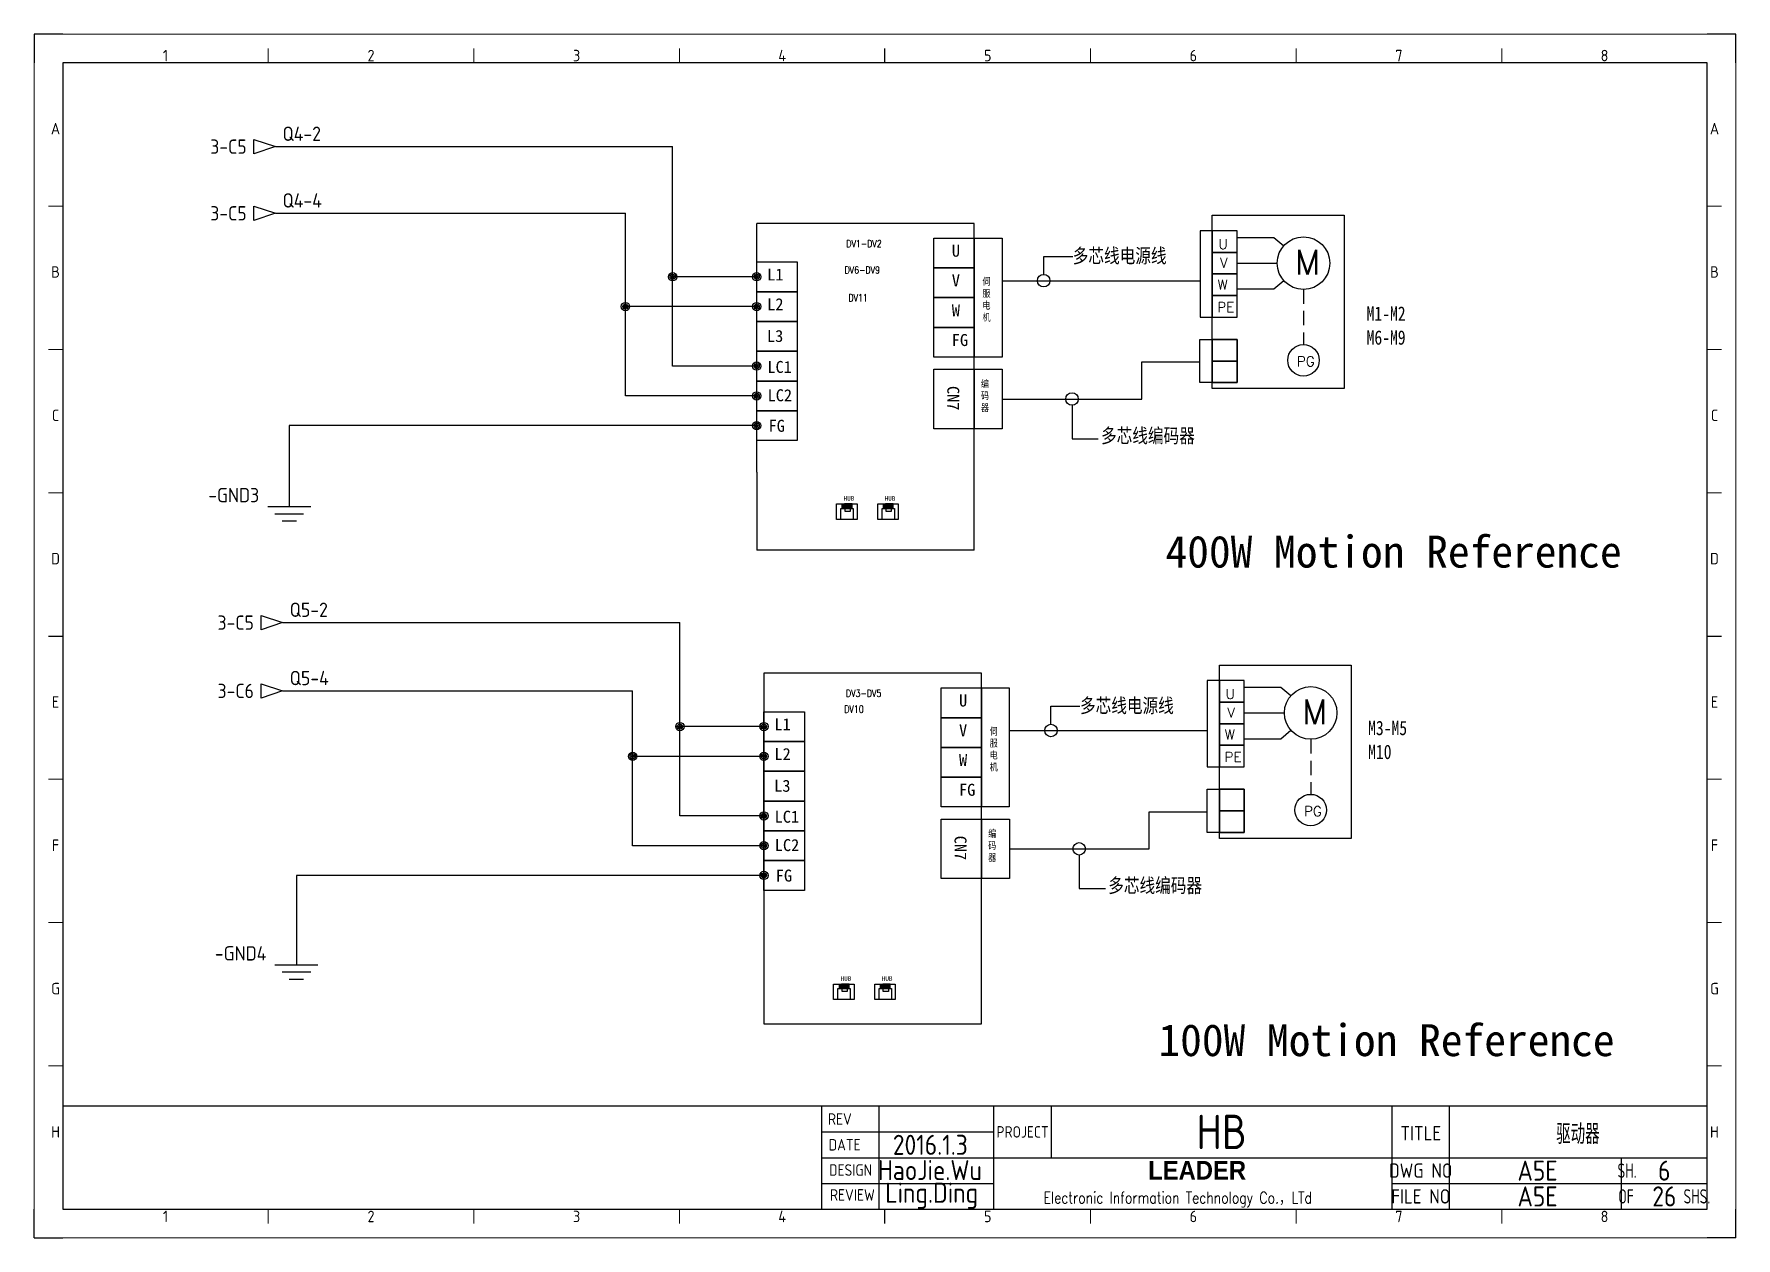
# Model space of a CAD drawing. Header units: millimetres. Extents: x -1699 to 15529, y -2130 to 61.
# Drawn here: x 1663 to 2257, y -2123 to -1703 of the extents above; entities that cross this region are included whole.
import ezdxf
from ezdxf.enums import TextEntityAlignment as Align

# ---------------------------------------------------------------- set-up
doc = ezdxf.new("R2010")
doc.units = ezdxf.units.MM
doc.header["$LTSCALE"] = 10
doc.linetypes.add('DASHED', pattern=[0.75, 0.5, -0.25])
for name, color, linetype in [('AE_BOR', 1, 'Continuous'), ('BLK_2.5mm^2', 7, 'Continuous'), ('CONNECT', 3, 'Continuous'), ('SYMS', 7, 'Continuous'), ('TAGS', 51, 'Continuous'), ('WIREREF_DEST', 61, 'Continuous'), ('XREF', 7, 'Continuous'), ('YEL_14_THHN', 7, 'Continuous'), ('图框_标题栏属性', 1, 'Continuous'), ('图框_标题栏文字', 6, 'Continuous')]:
    doc.layers.add(name, color=color, linetype=linetype)
doc.styles.add('ACGBTS', font='ISOCP.SHX')
doc.styles.add('CCFS', font='', dxfattribs={"height": 0.7})
doc.styles.get("Standard").update_dxf_attribs({"font": 'simplex.shx', "width": 0.8, "height": 1.625, "bigfont": 'spec_bar.shx'})
doc.styles.add('WD_IEC', font='ISOCP2.shx', dxfattribs={"height": 4, "bigfont": 'gbcbig.shx'})
doc.styles.add('工程字', font='gbenor.shx', dxfattribs={"bigfont": 'gbcbig.shx'})
doc.styles.add('样式 1', font='')
doc.styles.add('正常字体', font='', dxfattribs={"height": 5.5})
doc.styles.get('CCFS').set_extended_font_data('SimSun')
doc.styles.get('样式 1').set_extended_font_data('SimSun')
doc.styles.get('正常字体').set_extended_font_data('SimSun')

msp = doc.modelspace()

# ---------------------------------------------------------------- texts
at = {"char_height": 2.5, "attachment_point": 1}
for s, width, insert in [('DV1-DV2', 12.5416, (1946.62, -1774.74)), ('DV6-DV9', 12.5416, (1946.01, -1783.98)), ('{\\fSimSun|b0|i0|c134|p2;伺服 电机}', 4.5657, (1994.13, -1787.94)), ('DV11', 12.5416, (1947.35, -1793.66)), ('{\\fSimSun|b0|i0|c134|p2;编码器}', 5.1136, (1993.6, -1823.65)), ('DV3-DV5', 12.5416, (1946.49, -1931.65)), ('DV10', 12.5416, (1945.9, -1937.15)), ('{\\fSimSun|b0|i0|c134|p2;伺服 电机}', 4.5657, (1996.65, -1944.86)), ('{\\fSimSun|b0|i0|c134|p2;编码器}', 5.1136, (1996.12, -1980.56))]:
    msp.add_mtext_dynamic_manual_height_columns(s, width=width, gutter_width=12.5, heights=[0], dxfattribs=dict(at, insert=insert))
at = {"attachment_point": 1, "style": '样式 1'}
for s, insert, char_height, width in [('U', (1983.43, -1776.38), 4.18, 9.8641), ('L1', (1919, -1784.68), 4.18, 9.8641), ('V', (1983.43, -1786.76), 4.18, 9.8641), ('L2', (1919, -1795.06), 4.18, 9.8641), ('W', (1983.43, -1797.15), 4.18, 9.8641), ('L3', (1918.92, -1806.13), 4.18, 9.8641), ('FG', (1983.43, -1807.54), 4.18, 9.8641), ('LC1', (1919.07, -1816.94), 4.18, 9.8641), ('LC2', (1919.13, -1826.82), 4.18, 9.8641), ('FG', (1919.49, -1837.47), 4.18, 9.8641), ('HUB', (1945.62, -1864.07), 1.615, 14.2508), ('HUB', (1959.99, -1864.07), 1.615, 14.2508), ('U', (1985.95, -1933.29), 4.18, 9.8641), ('L1', (1921.52, -1941.59), 4.18, 9.8641), ('V', (1985.95, -1943.68), 4.18, 9.8641), ('L2', (1921.52, -1951.98), 4.18, 9.8641), ('W', (1985.95, -1954.07), 4.18, 9.8641), ('L3', (1921.44, -1963.05), 4.18, 9.8641), ('FG', (1985.95, -1964.45), 4.18, 9.8641), ('LC1', (1921.59, -1973.85), 4.18, 9.8641), ('LC2', (1921.65, -1983.74), 4.18, 9.8641), ('FG', (1922.01, -1994.39), 4.18, 9.8641), ('HUB', (1944.59, -2031.59), 1.615, 14.2508), ('HUB', (1958.96, -2031.59), 1.615, 14.2508)]:
    msp.add_mtext(s, dxfattribs=dict(at, insert=insert, char_height=char_height, width=width))
at = {"char_height": 4.18, "width": 9.8641, "attachment_point": 1, "rotation": 270, "style": '样式 1'}
for insert in [(1986.04, -1825.66), (1988.56, -1982.57)]:
    msp.add_mtext('CN7', dxfattribs=dict(at, insert=insert))
at = {"layer": 'CONNECT', "char_height": 5, "attachment_point": 1}
for s, width, insert in [('{\\fSimSun|b0|i0|c134|p2;\\C2;多芯线电源线}', 38.7783, (2025.64, -1777.74)), ('{\\fSimSun|b0|i0|c134|p2;\\C2;M1-M2\\PM6-M9}', 42.5462, (2128.2, -1797.92)), ('{\\fSimSun|b0|i0|c134|p2;\\C2;多芯线编码器}', 42.5462, (2035.51, -1840.5)), ('{\\fSimSun|b0|i0|c134|p2;\\C2;多芯线电源线}', 38.7783, (2028.17, -1934.65)), ('{\\fSimSun|b0|i0|c134|p2;\\C2;M3-M5\\PM10}', 42.5462, (2128.73, -1942.47)), ('{\\fSimSun|b0|i0|c134|p2;\\C2;多芯线编码器}', 42.5462, (2038.03, -1997.42))]:
    msp.add_mtext_dynamic_manual_height_columns(s, width=width, gutter_width=8.12, heights=[0], dxfattribs=dict(at, insert=insert))
at = {"layer": 'SYMS', "color": 1, "char_height": 11.1445, "attachment_point": 1, "style": 'CCFS'}
for s, width, insert in [('400W Motion Reference', 166.9676, (2058.01, -1877.88)), ('100W Motion Reference', 206.5793, (2055.54, -2048.31))]:
    msp.add_mtext_dynamic_manual_height_columns(s, width=width, gutter_width=3.5, heights=[0], dxfattribs=dict(at, insert=insert))

# ---------------------------------------------------------------- blocks, each defined once
blk = doc.blocks.new('MOTOR_Servo')
for p, q in [((8.63, 1.48), (21.45, 1.48)), ((21.45, 1.48), (24.93, -1.46)), ((8.63, -7.52), (22.65, -7.52)), ((8.63, -16.51), (21.45, -16.51)), ((21.45, -16.51), (24.93, -13.58))]:
    blk.add_line(p, q)
for points in [[(0, 9.17), (46, 9.17), (46, -51.28), (0, -51.28)], [(0, 3.76), (-4.29, 3.76), (-4.29, -26.31), (0, -26.31)], [(8.63, 3.76), (0, 3.76), (0, -3.76), (8.63, -3.76)], [(8.63, -3.76), (0, -3.76), (0, -11.28), (8.63, -11.28)], [(8.63, -11.28), (0, -11.28), (0, -18.79), (8.63, -18.79)], [(8.63, -18.79), (0, -18.79), (0, -26.31), (8.63, -26.31)], [(-4.31, -34.16), (0, -34.16), (0, -49.19), (-4.31, -49.19)], [(8.63, -34.16), (0, -34.16), (0, -41.67), (8.63, -41.67)], [(0, -34.16), (8.63, -34.16), (8.63, -49.19), (0, -49.19)], [(8.63, -41.67), (0, -41.67), (0, -49.19), (8.63, -49.19)]]:
    blk.add_lwpolyline(points, close=True)
for centre, radius in [((31.82, -7.52), 9.17), ((31.82, -41.42), 5.5)]:
    blk.add_circle(centre, radius)
at = {"layer": 'CONNECT', "color": 0, "linetype": 'DASHED'}
blk.add_line((31.82, -16.69), (31.82, -35.92), dxfattribs=at)
for s, insert, char_height, width, attachment_point, style in [('{\\Fsimplex|c134;U}', (5.38, 0.83), 3.465, 18.9712, 3, '正常字体'), ('\\pt17.325;{\\Fsimplex|c134;V}', (5.38, -5.7), 3.465, 18.9712, 3, '正常字体'), ('{\\Fsimplex|c134;M}', (28.82, -2.83), 8.64, 7.5451, 1, '样式 1'), ('{\\Fsimplex|c134;W}', (5.38, -13.3), 3.465, 18.9712, 3, '正常字体'), ('{\\Fsimplex|c134;PE}', (7.69, -21.17), 3.465, 18.9712, 3, '正常字体'), ('{\\Fsimplex|c134;PG}', (29.51, -40.08), 3.446, 5.0343, 1, '样式 1')]:
    blk.add_mtext(s, dxfattribs=dict(insert=insert, char_height=char_height, width=width, attachment_point=attachment_point, style=style))
blk = doc.blocks.new('WDDOT')
for radius in [0.72, 0.449, 0.223]:
    blk.add_circle((0, 0), radius)
blk = doc.blocks.new('VGND2')
for p, q in [((0, 0), (0, -5)), ((-3.75, -5), (3.75, -5)), ((-2.5, -6.25), (2.5, -6.25)), ((-1.25, -7.5), (1.25, -7.5))]:
    blk.add_line(p, q)
at = {"style": 'WD_IEC'}
for tag, p in [('INST', (-5.25, 2.75)), ('LOC', (-5.25, -0.75)), ('TAG1', (-5.25, -4.25))]:
    blk.add_attdef(tag, text='', height=2.5, dxfattribs=at).set_placement(p, align=Align.RIGHT)
at = {"style": 'WD_IEC', "flags": 1}
blk.add_attdef('X2TERM01', (0, 0), '', height=0.32, dxfattribs=at)
blk = doc.blocks.new('Border')
for p, q in [((584, 410), (10, 410)), ((10, 410), (10, 10)), ((584, 10), (584, 410)), ((10, 10), (584, 10))]:
    blk.add_line(p, q)
at = {"layer": 'AE_BOR', "color": 1, "lineweight": 30}
for p, q in [((10, 420), (0, 420)), ((0, 420), (0, 410)), ((594, 420), (584, 420)), ((594, 410), (594, 420)), ((297, 410), (297, 415)), ((5, 210), (10, 210)), ((584, 210), (589, 210)), ((0, 0), (0, 10)), ((297, 5), (297, 10)), ((594, 0), (594, 10)), ((0, 0), (10, 0)), ((594, 0), (584, 0))]:
    blk.add_line(p, q, dxfattribs=at)
at = {"layer": 'AE_BOR', "color": 1, "lineweight": 15}
for p, q in [((0, 420), (594, 420)), ((0, 0), (0, 420)), ((594, 420), (594, 0)), ((81.75, 410), (81.75, 415)), ((153.5, 410), (153.5, 415)), ((225.25, 410), (225.25, 415)), ((368.75, 410), (368.75, 415)), ((440.5, 410), (440.5, 415)), ((512.25, 410), (512.25, 415)), ((10, 360), (5, 360)), ((589, 360), (584, 360)), ((10, 310), (5, 310)), ((589, 310), (584, 310)), ((10, 260), (5, 260)), ((589, 260), (584, 260)), ((10, 160), (5, 160)), ((589, 160), (584, 160)), ((10, 110), (5, 110)), ((589, 110), (584, 110)), ((10, 60), (5, 60)), ((589, 60), (584, 60)), ((81.75, 5), (81.75, 10)), ((153.5, 5), (153.5, 10)), ((225.25, 5), (225.25, 10)), ((368.75, 5), (368.75, 10)), ((440.5, 5), (440.5, 10)), ((512.25, 5), (512.25, 10)), ((594, 0), (0, 0))]:
    blk.add_line(p, q, dxfattribs=at)
at = {"layer": 'AE_BOR', "color": 1, "lineweight": 15, "style": 'ACGBTS'}
for s, p in [('1', (45.875, 412.5)), ('2', (117.625, 412.5)), ('3', (189.375, 412.5)), ('4', (261.125, 412.5)), ('5', (332.875, 412.5)), ('6', (404.625, 412.5)), ('7', (476.375, 412.5)), ('8', (548.125, 412.5)), ('A', (7.5, 387)), ('A', (586.5, 387)), ('B', (7.5, 337)), ('B', (586.5, 337)), ('C', (7.5, 287)), ('C', (586.5, 287)), ('D', (7.5, 237)), ('D', (586.5, 237)), ('E', (7.5, 187)), ('E', (586.5, 187)), ('F', (7.5, 137)), ('F', (586.5, 137)), ('G', (7.5, 87)), ('G', (586.5, 87)), ('H', (7.5, 37)), ('H', (586.5, 37)), ('1', (45.875, 7.5)), ('2', (117.625, 7.5)), ('3', (189.375, 7.5)), ('4', (261.125, 7.5)), ('5', (332.875, 7.5)), ('6', (404.625, 7.5)), ('7', (476.375, 7.5)), ('8', (548.125, 7.5))]:
    blk.add_text(s, height=4, dxfattribs=at).set_placement(p, align=Align.MIDDLE)
blk = doc.blocks.new('TITLE3')
for p, q in [((-309, 0), (-309, 36)), ((-289, 0), (-289, 36)), ((-249, 0), (-249, 36)), ((-249, 0), (-249, 36)), ((-249, 0), (-249, 36)), ((-229, 36), (-229, 27)), ((-110, 0), (-110, 36)), ((-90, 0), (-90, 36)), ((-309, 27), (-249, 27)), ((-229, 27), (-229, 18)), ((-309, 18), (-248.01, 18)), ((-249, 18), (0, 18)), ((-30, 0), (-30, 18)), ((-309, 9), (-249, 9)), ((-110, 9), (0, 9)), ((-289, 4.18), (-289, 4.18)), ((-289, 4.18), (-289, 4.18))]:
    blk.add_line(p, q)
blk.add_lwpolyline([(-309, 36), (-574, 36), (-574, 0), (-309, 0)], close=True)
blk.add_lwpolyline([(-309, 0), (0, 0), (0, 36), (-309, 36)])
at = {"insert": (-248.01, 16.87), "char_height": 5, "attachment_point": 1}
blk.add_mtext_dynamic_manual_height_columns('\\pi52.854;{\\fArial Black|b0|i0|c0|p34;\\H1.3x;LEADER\\Fsimplex,spec_bar|c134;\\H1.0769x; }\\P\\pi16.37;{\\H0.8x;Electronic Information Technology Co.\\fSimSun|b0|i0|c134|p2;，\\Fsimplex,spec_bar|c134;LTd}', width=138.0147, gutter_width=8.12, heights=[69.93], dxfattribs=at)
at = {"layer": '图框_标题栏属性', "style": '工程字'}
for tag, height, p in [('版本', 7, (-271.17, 31.5)), ('项目', 12, (-169.5, 27)), ('名称', 7, (-45.16, 26.53)), ('日期', 7, (-271.17, 22.5)), ('制图', 7, (-271.33, 13.69)), ('文件', 7, (-59.26, 13.5)), ('页数', 7, (-16.34, 13.5)), ('审核', 7, (-270.7, 4.72)), ('图号', 7, (-59.26, 4.5)), ('总数', 7, (-16.34, 4.5))]:
    blk.add_attdef(tag, text='', height=height, dxfattribs=at).set_placement(p, align=Align.MIDDLE)
at = {"layer": '图框_标题栏文字', "style": '工程字'}
for s, height, p in [('REV', 4, (-302.75, 31.5)), ('DATE', 4, (-301.08, 22.5)), ('PROJECT', 4, (-239, 27)), ('TITLE', 5, (-100, 26.53)), ('DESIGN', 4, (-299, 13.69)), ('DWG NO', 5, (-100, 13.5)), ('REVIEW', 4, (-298.37, 5.01)), ('FILE NO', 5, (-100, 4.5))]:
    blk.add_text(s, height=height, dxfattribs=at).set_placement(p, align=Align.MIDDLE_CENTER)
at = {"layer": '图框_标题栏文字', "style": '工程字', "width": 0.8}
for s, p in [('SH.            ', (-15, 13.5)), ('OF        SHS.', (-15, 4.5))]:
    blk.add_text(s, height=5, dxfattribs=at).set_placement(p, align=Align.MIDDLE_CENTER)
blk = doc.blocks.new('HA1D3')
blk.add_lwpolyline([(0, 0), (-3.75, -1.25), (-3.75, 1.25)], close=True)
at = {"style": 'WD_IEC'}
for tag, p, height, flags in [('WIRENO', (1.25, 1), 2.5, 8), ('X1TERM01', (0, 0), 0.32, 1)]:
    blk.add_attdef(tag, p, '', height=height, dxfattribs=dict(at, flags=flags))
blk.add_attdef('XREF', text='', height=2.5, dxfattribs=at).set_placement((-5, 0), align=Align.MIDDLE_RIGHT)
at = {"style": 'WD_IEC', "flags": 1}
blk.add_attdef('SIGCODE', text='', height=1, dxfattribs=at).set_placement((-2.5, 1.8), align=Align.RIGHT)
at = {"style": 'WD_IEC'}
blk.add_attdef('DESC1', text='', height=2.5, dxfattribs=at).set_placement((1.25, -1), align=Align.TOP_LEFT)

# ---------------------------------------------------------------- linework, layer by layer
for p, q in [((1915.34, -1855.72), (1915.34, -1768.94)), ((1991.29, -1768.94), (1915.34, -1768.94)), ((1991.29, -1774.08), (2000.96, -1774.08)), ((2000.96, -1774.08), (2000.96, -1815.63)), ((2000.96, -1815.63), (1991.29, -1815.63)), ((2049.76, -1830.21), (2049.76, -1817.29)), ((1991.29, -1819.83), (2000.99, -1819.83)), ((2000.99, -1819.83), (2000.99, -1840.6)), ((2000.99, -1830.21), (2049.76, -1830.21)), ((2000.99, -1840.6), (1991.29, -1840.6)), ((1915.34, -1855.72), (1915.34, -1882.89)), ((1945.21, -1868.35), (1945.21, -1866.82)), ((1945.46, -1866.82), (1945.46, -1868.35)), ((1945.7, -1868.35), (1945.7, -1866.82)), ((1948.6, -1866.82), (1945.96, -1866.82)), ((1945.96, -1866.82), (1945.96, -1868.35)), ((1946.19, -1868.35), (1946.19, -1866.82)), ((1946.37, -1866.82), (1946.37, -1868.35)), ((1946.57, -1868.35), (1946.57, -1866.82)), ((1946.88, -1868.35), (1946.88, -1866.82)), ((1947.16, -1868.35), (1947.16, -1866.82)), ((1947.43, -1868.35), (1947.43, -1866.82)), ((1947.67, -1868.35), (1947.67, -1866.82)), ((1947.88, -1868.35), (1947.88, -1866.82)), ((1948.14, -1868.35), (1948.14, -1866.82)), ((1948.36, -1868.35), (1948.36, -1866.82)), ((1948.6, -1868.35), (1948.6, -1866.82)), ((1959.58, -1868.35), (1959.58, -1866.82)), ((1959.83, -1866.82), (1959.83, -1868.35)), ((1960.07, -1868.35), (1960.07, -1866.82)), ((1962.97, -1866.82), (1960.33, -1866.82)), ((1960.33, -1866.82), (1960.33, -1868.35)), ((1960.56, -1868.35), (1960.56, -1866.82)), ((1960.74, -1866.82), (1960.74, -1868.35)), ((1960.94, -1868.35), (1960.94, -1866.82)), ((1961.25, -1868.35), (1961.25, -1866.82)), ((1961.53, -1868.35), (1961.53, -1866.82)), ((1961.8, -1868.35), (1961.8, -1866.82)), ((1962.05, -1868.35), (1962.05, -1866.82)), ((1962.25, -1868.35), (1962.25, -1866.82)), ((1962.51, -1868.35), (1962.51, -1866.82)), ((1962.73, -1868.35), (1962.73, -1866.82)), ((1962.97, -1868.35), (1962.97, -1866.82)), ((1991.29, -1882.89), (1915.34, -1882.89)), ((1993.81, -1925.86), (1917.86, -1925.86)), ((1993.81, -1931), (2003.48, -1931)), ((2003.48, -1931), (2003.48, -1972.54)), ((2003.48, -1972.54), (1993.81, -1972.54)), ((1993.81, -1976.74), (2003.51, -1976.74)), ((2003.51, -1976.74), (2003.51, -1997.52)), ((2052.28, -1987.13), (2052.28, -1974.21)), ((2003.51, -1987.13), (2052.28, -1987.13)), ((2003.51, -1997.52), (1993.81, -1997.52)), ((1944.18, -2035.87), (1944.18, -2034.34)), ((1944.43, -2034.34), (1944.43, -2035.87)), ((1944.67, -2035.87), (1944.67, -2034.34)), ((1947.57, -2034.34), (1944.93, -2034.34)), ((1944.93, -2034.34), (1944.93, -2035.87)), ((1945.16, -2035.87), (1945.16, -2034.34)), ((1945.34, -2034.34), (1945.34, -2035.87)), ((1945.54, -2035.87), (1945.54, -2034.34)), ((1945.85, -2035.87), (1945.85, -2034.34)), ((1946.13, -2035.87), (1946.13, -2034.34)), ((1946.4, -2035.87), (1946.4, -2034.34)), ((1946.64, -2035.87), (1946.64, -2034.34)), ((1946.85, -2035.87), (1946.85, -2034.34)), ((1947.11, -2035.87), (1947.11, -2034.34)), ((1947.33, -2035.87), (1947.33, -2034.34)), ((1947.57, -2035.87), (1947.57, -2034.34)), ((1958.55, -2035.87), (1958.55, -2034.34)), ((1958.8, -2034.34), (1958.8, -2035.87)), ((1959.04, -2035.87), (1959.04, -2034.34)), ((1961.94, -2034.34), (1959.3, -2034.34)), ((1959.3, -2034.34), (1959.3, -2035.87)), ((1959.53, -2035.87), (1959.53, -2034.34)), ((1959.71, -2034.34), (1959.71, -2035.87)), ((1959.91, -2035.87), (1959.91, -2034.34)), ((1960.22, -2035.87), (1960.22, -2034.34)), ((1960.5, -2035.87), (1960.5, -2034.34)), ((1960.77, -2035.87), (1960.77, -2034.34)), ((1961.02, -2035.87), (1961.02, -2034.34)), ((1961.22, -2035.87), (1961.22, -2034.34)), ((1961.48, -2035.87), (1961.48, -2034.34)), ((1961.7, -2035.87), (1961.7, -2034.34)), ((1961.94, -2035.87), (1961.94, -2034.34))]:
    msp.add_line(p, q)
at = {"color": 0}
for p, q in [((1991.29, -1882.89), (1991.29, -1768.94)), ((1993.81, -2048.21), (1993.81, -1925.86))]:
    msp.add_line(p, q, dxfattribs=at)
for points in [[(1977.15, -1774.08), (1991.29, -1774.08), (1991.29, -1784.47), (1977.15, -1784.47)], [(1915.34, -1782.38), (1929.48, -1782.38), (1929.48, -1792.77), (1915.34, -1792.77)], [(1977.15, -1784.47), (1991.29, -1784.47), (1991.29, -1794.85), (1977.15, -1794.85)], [(1915.34, -1792.77), (1929.48, -1792.77), (1929.48, -1803.15), (1915.34, -1803.15)], [(1977.15, -1794.85), (1991.29, -1794.85), (1991.29, -1805.24), (1977.15, -1805.24)], [(1915.34, -1803.15), (1929.48, -1803.15), (1929.48, -1813.54), (1915.34, -1813.54)], [(1977.15, -1805.24), (1991.29, -1805.24), (1991.29, -1815.63), (1977.15, -1815.63)], [(1915.34, -1813.54), (1929.48, -1813.54), (1929.48, -1823.93), (1915.34, -1823.93)], [(1977.15, -1819.83), (1991.29, -1819.83), (1991.29, -1840.6), (1977.15, -1840.6)], [(1915.34, -1823.93), (1929.48, -1823.93), (1929.48, -1834.31), (1915.34, -1834.31)], [(1915.34, -1834.31), (1929.48, -1834.31), (1929.48, -1844.7), (1915.34, -1844.7)], [(1943.2, -1866.82), (1950.34, -1866.82), (1950.34, -1872.24), (1943.2, -1872.24)], [(1944.72, -1868.35), (1949.04, -1868.35), (1949.04, -1872.24), (1944.72, -1872.24)], [(1946.19, -1868.35), (1947.94, -1868.35), (1947.94, -1869.4), (1946.19, -1869.4)], [(1957.57, -1866.82), (1964.71, -1866.82), (1964.71, -1872.24), (1957.57, -1872.24)], [(1959.09, -1868.35), (1963.41, -1868.35), (1963.41, -1872.24), (1959.09, -1872.24)], [(1960.56, -1868.35), (1962.31, -1868.35), (1962.31, -1869.4), (1960.56, -1869.4)], [(1979.68, -1931), (1993.81, -1931), (1993.81, -1941.38), (1979.68, -1941.38)], [(1917.86, -1939.3), (1932, -1939.3), (1932, -1949.68), (1917.86, -1949.68)], [(1979.68, -1941.38), (1993.81, -1941.38), (1993.81, -1951.77), (1979.68, -1951.77)], [(1917.86, -1949.68), (1932, -1949.68), (1932, -1960.07), (1917.86, -1960.07)], [(1979.68, -1951.77), (1993.81, -1951.77), (1993.81, -1962.16), (1979.68, -1962.16)], [(1917.86, -1960.07), (1932, -1960.07), (1932, -1970.46), (1917.86, -1970.46)], [(1979.68, -1962.16), (1993.81, -1962.16), (1993.81, -1972.54), (1979.68, -1972.54)], [(1917.86, -1970.46), (1932, -1970.46), (1932, -1980.84), (1917.86, -1980.84)], [(1979.68, -1976.74), (1993.81, -1976.74), (1993.81, -1997.52), (1979.68, -1997.52)], [(1917.86, -1980.84), (1932, -1980.84), (1932, -1991.23), (1917.86, -1991.23)], [(1917.86, -1991.23), (1932, -1991.23), (1932, -2001.62), (1917.86, -2001.62)], [(1942.17, -2034.34), (1949.31, -2034.34), (1949.31, -2039.76), (1942.17, -2039.76)], [(1943.69, -2035.87), (1948.01, -2035.87), (1948.01, -2039.76), (1943.69, -2039.76)], [(1945.16, -2035.87), (1946.91, -2035.87), (1946.91, -2036.92), (1945.16, -2036.92)], [(1956.54, -2034.34), (1963.69, -2034.34), (1963.69, -2039.76), (1956.54, -2039.76)], [(1958.06, -2035.87), (1962.38, -2035.87), (1962.38, -2039.76), (1958.06, -2039.76)], [(1959.53, -2035.87), (1961.28, -2035.87), (1961.28, -2036.92), (1959.53, -2036.92)]]:
    msp.add_lwpolyline(points, close=True)
at = {"color": 2}
for centre in [(2015.51, -1788.93), (2025.38, -1830.21), (2018.03, -1945.84), (2027.9, -1987.13)]:
    msp.add_circle(centre, 2.18, dxfattribs=at)
at = {"layer": 'BLK_2.5mm^2'}
for p, q in [((2000.96, -1788.93), (2070.06, -1788.93)), ((2049.76, -1817.29), (2070.04, -1817.29)), ((2003.48, -1945.84), (2072.58, -1945.84)), ((2052.28, -1974.21), (2072.56, -1974.21))]:
    msp.add_line(p, q, dxfattribs=at)
at = {"layer": 'CONNECT'}
for p, q in [((2015.51, -1786.74), (2015.51, -1780.5)), ((2015.51, -1780.5), (2025.64, -1780.5)), ((2025.38, -1832.4), (2025.38, -1844.06)), ((2025.38, -1844.06), (2034.52, -1844.06)), ((2018.03, -1943.66), (2018.03, -1937.42)), ((2018.03, -1937.42), (2028.17, -1937.42)), ((2027.9, -1989.31), (2027.9, -2000.98)), ((2027.9, -2000.98), (2037.04, -2000.98))]:
    msp.add_line(p, q, dxfattribs=at)
at = {"layer": 'SYMS'}
for p, q in [((1917.86, -1925.86), (1917.86, -2048.21)), ((1917.86, -2048.21), (1993.81, -2048.21))]:
    msp.add_line(p, q, dxfattribs=at)
at = {"layer": 'YEL_14_THHN'}
for p, q in [((1747.33, -1742.17), (1886, -1742.17)), ((1886, -1787.57), (1886, -1742.17)), ((1747.33, -1765.43), (1869.52, -1765.43)), ((1869.52, -1797.96), (1869.52, -1765.43)), ((1915.34, -1787.57), (1886, -1787.57)), ((1886, -1818.73), (1886, -1787.57)), ((1915.34, -1797.96), (1869.52, -1797.96)), ((1869.52, -1829.12), (1869.52, -1797.96)), ((1915.34, -1818.73), (1886, -1818.73)), ((1915.34, -1829.12), (1869.52, -1829.12)), ((1915.34, -1839.51), (1752.19, -1839.51)), ((1752.19, -1839.51), (1752.19, -1857.74)), ((1749.85, -1908.23), (1888.52, -1908.23)), ((1888.52, -1944.49), (1888.52, -1908.23)), ((1749.85, -1932.05), (1872.04, -1932.05)), ((1872.04, -1954.88), (1872.04, -1932.05)), ((1917.86, -1944.49), (1888.52, -1944.49)), ((1888.52, -1975.65), (1888.52, -1944.49)), ((1917.86, -1954.88), (1872.04, -1954.88)), ((1872.04, -1986.04), (1872.04, -1954.88)), ((1917.86, -1975.65), (1888.52, -1975.65)), ((1917.86, -1986.04), (1872.04, -1986.04)), ((1917.86, -1996.42), (1754.71, -1996.42)), ((1754.71, -1996.42), (1754.71, -2017.6))]:
    msp.add_line(p, q, dxfattribs=at)

# ---------------------------------------------------------------- block references
for p in [(2074.35, -1775.29), (2076.87, -1932.21)]:
    msp.add_blockref('MOTOR_Servo', p)
ref = msp.add_blockref('TITLE3', (2247.11, -2112.89))
ref.add_attrib('总数', '26', dxfattribs={"layer": '图框_标题栏属性', "height": 7, "style": '工程字'}).set_placement((2232.11, -2108.39), align=Align.MIDDLE)
ref.add_attrib('页数', '6', dxfattribs={"layer": '图框_标题栏属性', "height": 7, "style": '工程字'}).set_placement((2232.11, -2099.39), align=Align.MIDDLE)
ref.add_attrib('文件', 'A5E', dxfattribs={"layer": '图框_标题栏属性', "height": 7, "style": '工程字'}).set_placement((2187.86, -2099.39), align=Align.MIDDLE)
ref.add_attrib('图号', 'A5E', dxfattribs={"layer": '图框_标题栏属性', "height": 7, "style": '工程字'}).set_placement((2187.86, -2108.39), align=Align.MIDDLE)
ref.add_attrib('名称', '驱动器', dxfattribs={"layer": '图框_标题栏属性', "height": 7, "style": '工程字'}).set_placement((2201.95, -2086.36), align=Align.MIDDLE)
ref.add_attrib('项目', 'HB', dxfattribs={"layer": '图框_标题栏属性', "height": 12, "style": '工程字'}).set_placement((2077.61, -2085.89), align=Align.MIDDLE)
ref.add_attrib('审核', 'Ling.Ding', dxfattribs={"layer": '图框_标题栏属性', "height": 7, "style": '工程字'}).set_placement((1976.41, -2108.17), align=Align.MIDDLE)
ref.add_attrib('制图', 'HaoJie.Wu', dxfattribs={"layer": '图框_标题栏属性', "height": 7, "style": '工程字'}).set_placement((1975.79, -2099.2), align=Align.MIDDLE)
ref.add_attrib('日期', '2016.1.3', dxfattribs={"layer": '图框_标题栏属性', "height": 7, "style": '工程字'}).set_placement((1975.94, -2090.39), align=Align.MIDDLE)
at = {"layer": 'AE_BOR'}
msp.add_blockref('Border', (1663.11, -2122.89), dxfattribs=at)
at = {"layer": 'SYMS'}
ref = msp.add_blockref('HA1D3', (1747.33, -1742.17), dxfattribs=dict(at, xscale=2, yscale=2, zscale=2))
ref.add_attrib('XREF', '3-C5', dxfattribs={"layer": 'XREF', "height": 5, "style": 'WD_IEC'}).set_placement((1737.33, -1742.17), align=Align.MIDDLE_RIGHT)
ref.add_attrib('WIRENO', 'Q4-2', (1749.83, -1740.17), dxfattribs={"layer": 'WIREREF_DEST', "height": 5, "style": 'WD_IEC', "flags": 8})
ref = msp.add_blockref('HA1D3', (1747.33, -1765.43), dxfattribs=dict(at, xscale=2, yscale=2, zscale=2))
ref.add_attrib('XREF', '3-C5', dxfattribs={"layer": 'XREF', "height": 5, "style": 'WD_IEC'}).set_placement((1737.33, -1765.43), align=Align.MIDDLE_RIGHT)
ref.add_attrib('WIRENO', 'Q4-4', (1749.83, -1763.43), dxfattribs={"layer": 'WIREREF_DEST', "height": 5, "style": 'WD_IEC', "flags": 8})
at = {"layer": 'SYMS', "xscale": 2, "yscale": 2, "zscale": 2}
for p in [(1886, -1787.57), (1915.34, -1787.57), (1869.52, -1797.96), (1915.34, -1797.96), (1915.34, -1818.73), (1915.34, -1829.12), (1915.34, -1839.51), (1888.52, -1944.49), (1917.86, -1944.49), (1872.04, -1954.88), (1917.86, -1954.88), (1917.86, -1975.65), (1917.86, -1986.04), (1917.86, -1996.42)]:
    msp.add_blockref('WDDOT', p, dxfattribs=at)
at = {"layer": 'SYMS'}
ref = msp.add_blockref('VGND2', (1752.19, -1857.74), dxfattribs=dict(at, xscale=2, yscale=2, zscale=2))
ref.add_attrib('TAG1', '-GND3', dxfattribs={"layer": 'TAGS', "height": 5, "style": 'WD_IEC'}).set_placement((1741.69, -1866.24), align=Align.RIGHT)
ref = msp.add_blockref('HA1D3', (1749.85, -1908.23), dxfattribs=dict(at, xscale=2, yscale=2, zscale=2))
ref.add_attrib('XREF', '3-C5', dxfattribs={"layer": 'XREF', "height": 5, "style": 'WD_IEC'}).set_placement((1739.85, -1908.23), align=Align.MIDDLE_RIGHT)
ref.add_attrib('WIRENO', 'Q5-2', (1752.35, -1906.23), dxfattribs={"layer": 'WIREREF_DEST', "height": 5, "style": 'WD_IEC', "flags": 8})
ref = msp.add_blockref('HA1D3', (1749.85, -1932.05), dxfattribs=dict(at, xscale=2, yscale=2, zscale=2))
ref.add_attrib('XREF', '3-C6', dxfattribs={"layer": 'XREF', "height": 5, "style": 'WD_IEC'}).set_placement((1739.85, -1932.05), align=Align.MIDDLE_RIGHT)
ref.add_attrib('WIRENO', 'Q5-4', (1752.35, -1930.05), dxfattribs={"layer": 'WIREREF_DEST', "height": 5, "style": 'WD_IEC', "flags": 8})
ref = msp.add_blockref('VGND2', (1754.71, -2017.6), dxfattribs=dict(at, xscale=2, yscale=2, zscale=2))
ref.add_attrib('TAG1', '-GND4', dxfattribs={"layer": 'TAGS', "height": 5, "style": 'WD_IEC'}).set_placement((1744.21, -2026.1), align=Align.RIGHT)

msp.set_redraw_order([(e.dxf.handle, doc.entitydb.next_handle()) for e in msp.query("TEXT MTEXT ATTDEF DIMENSION ARC_DIMENSION")])  # texts and dimensions are drawn at this point

doc.saveas('drawing.dxf')
